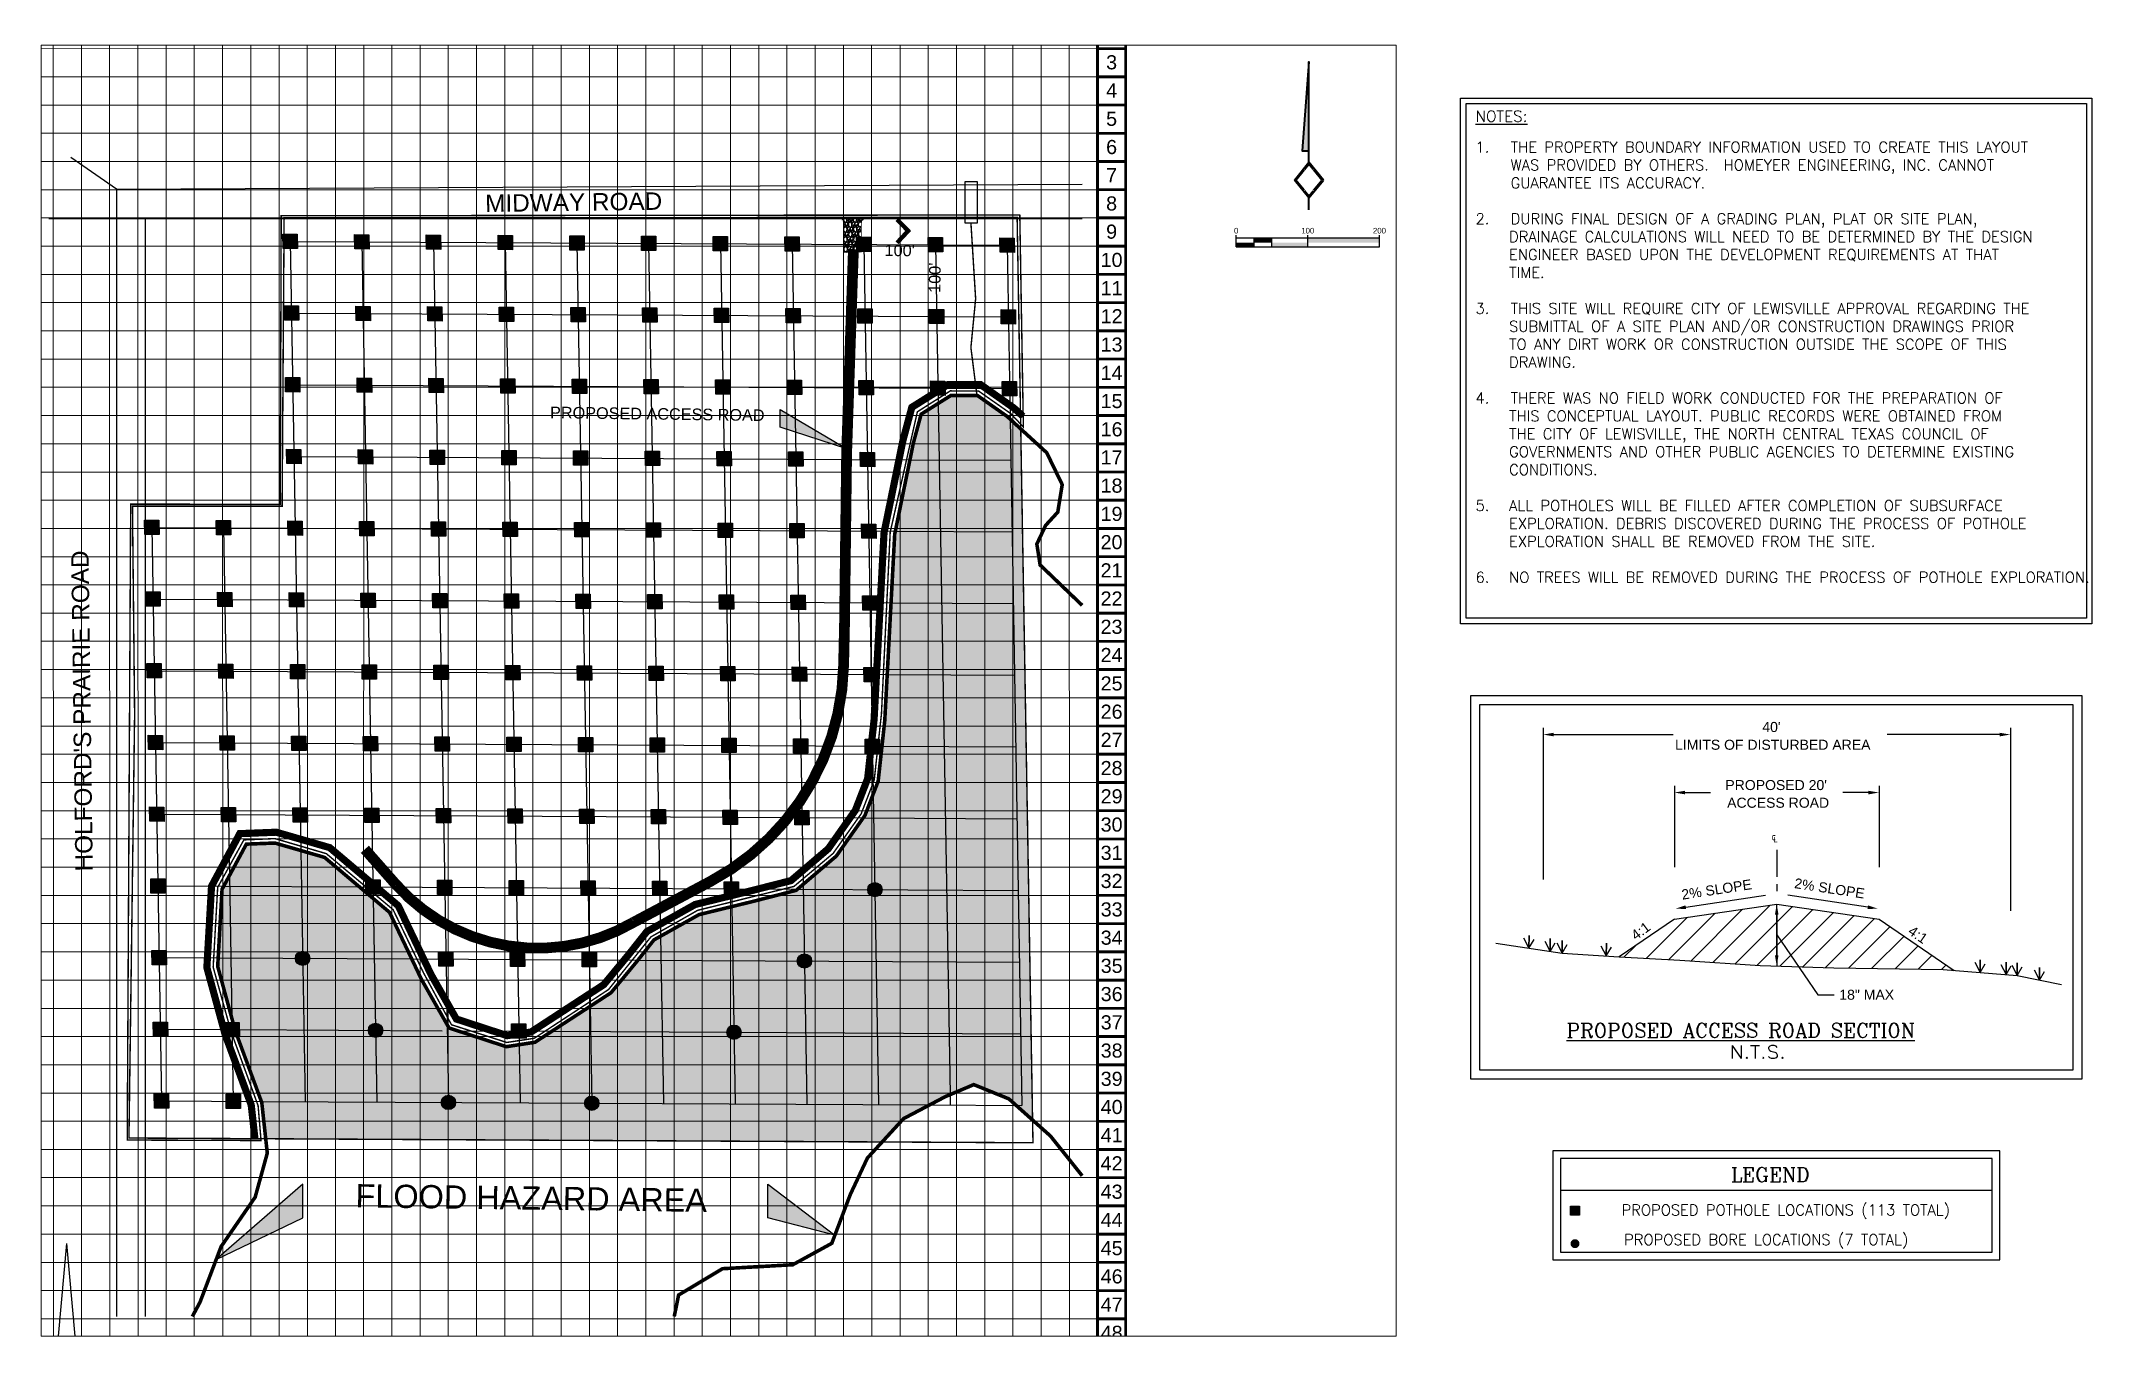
# Paper-space layout 'Layout1' of a CAD drawing. Header units: feet. Extents: x 0.4 to 29, y 2.7 to 20.8.
# The model-space entities are those that its viewports show. They can reach past a viewport. Long polylines and large blocks are cut down to what shows.
import ezdxf
from ezdxf.enums import TextEntityAlignment as Align

# ---------------------------------------------------------------- set-up
doc = ezdxf.new("R2010")
doc.units = ezdxf.units.FT
doc.header["$MEASUREMENT"] = 0
for name, pattern in [('CENTER2', [1.125, 0.75, -0.125, 0.125, -0.125]), ('HIDDEN', [0.375, 0.25, -0.125]), ('HIDDEN2', [0.1875, 0.125, -0.0625]), ('PHANTOM2', [1.25, 0.625, -0.125, 0.125, -0.125, 0.125, -0.125])]:
    doc.linetypes.add(name, pattern=pattern)
for name, color, linetype in [('BASE', 7, 'Continuous'), ('FEMA FLOOD', 5, 'HIDDEN2'), ('GRID', 254, 'HIDDEN'), ('Hatch', 5, 'Continuous'), ('LEGEND', 7, 'Continuous'), ('LIMITS OF DISTURBANCE', 1, 'HIDDEN'), ('NARROW', 7, 'Continuous'), ('North Arrow', 7, 'Continuous'), ('P-Access Rd', 1, 'Continuous'), ('P-Silt Fence', 2, 'SILT_FENCE'), ('PL', 2, 'PHANTOM2'), ('section', 7, 'Continuous'), ('TXT', 7, 'Continuous')]:
    doc.layers.add(name, color=color, linetype=linetype)
for name, color, linetype, true_color in [('Bore Locations', 7, 'Continuous', 0xffffff), ('Pot Hole Locations', 7, 'Continuous', 0xffffff), ('Spot Flood Plain', 7, 'Continuous', 0xffffff)]:
    doc.layers.add(name, color=color, linetype=linetype, true_color=true_color)
doc.styles.add('Arial', font='ARIAL.TTF')
doc.styles.add('HEI', font='simplex.shx')
doc.styles.add('L80', font='simplex', dxfattribs={"oblique": 15, "height": 20.5})
doc.styles.add('ROAD', font='COMPLEX.shx', dxfattribs={"width": 1.15, "oblique": 10, "height": 2.04308e-07})
doc.styles.add('ROMANC', font='romanc.shx', dxfattribs={"oblique": 5})
doc.styles.get("Standard").update_dxf_attribs({"font": 'ARIAL.TTF'})
doc.linetypes.add('SANITARY_SEWER_EXIST', pattern='A,0.65,-0.2,["SS",HEI,S=0.088,R=0,X=-0.165,Y=-0.05],-0.05', length=0.9)
doc.linetypes.add('SILT_FENCE', pattern='A,0.65,-0.2,["SF",Standard,S=0.106,R=0,X=-0.165,Y=-0.05],-0.05', length=0.9)
doc.linetypes.add('WATER_EXIST', pattern='A,0.65,-0.15,["WL",HEI,S=0.088,R=0,X=-0.1,Y=-0.05],-0.05', length=0.85)

psp = doc.layouts.get("Layout1")

# ---------------------------------------------------------------- texts
at = {"layer": 'section', "color": 7}
for s, p in [("40'", (24.404, 11.139)), ('LIMITS OF DISTURBED AREA', (23.186, 10.891)), ("PROPOSED 20'", (23.888, 10.329)), ('ACCESS ROAD', (23.913, 10.082)), ('18" MAX', (25.478, 7.404))]:
    psp.add_text(s, height=0.14, dxfattribs=at).set_placement(p)
at = {"layer": 'section', "color": 7, "style": 'HEI'}
psp.add_text('℄', height=0.119, dxfattribs=at).set_placement((24.534, 9.61))
at = {"layer": 'section', "color": 7}
for s, rotation, p in [('2%%% SLOPE', 8.6563, (23.288, 8.799)), ('2%%% SLOPE', 351.3437, (24.843, 8.963)), ('4:1', 36.6616, (22.639, 8.226)), ('4:1', 325.3062, (26.424, 8.331))]:
    psp.add_text(s, height=0.14, rotation=rotation, dxfattribs=at).set_placement(p)
at = {"layer": 'TXT', "color": 7}
for s, height, style, p in [('%%UNOTES:', 0.155, 'HEI', (20.403, 19.651)), ('%%UPROPOSED ACCESS ROAD SECTION', 0.2, 'ROMANC', (21.673, 6.875))]:
    psp.add_text(s, height=height, dxfattribs=dict(at, style=style)).set_placement(p)
at = {"layer": 'TXT', "color": 7, "style": 'ROAD', "width": 1.15}
psp.add_text('N.T.S.', height=0.18, dxfattribs=at).set_placement((24.338, 6.585), align=Align.CENTER)
at = {"layer": 'TXT', "color": 7}
for s, height, style, p in [('LEGEND', 0.2, 'ROMANC', (24.516, 4.965)), ('PROPOSED POTHOLE LOCATIONS (113 TOTAL)', 0.15, 'L80', (24.732, 4.471)), ('PROPOSED BORE LOCATIONS (7 TOTAL)', 0.15, 'L80', (24.459, 4.057))]:
    psp.add_text(s, height=height, dxfattribs=dict(at, style=style)).set_placement(p, align=Align.MIDDLE_CENTER)
at = {"layer": 'TXT', "color": 7, "insert": (20.403, 19.374), "char_height": 0.15, "width": 8.4203, "attachment_point": 1, "style": 'HEI'}
psp.add_mtext('\\pi-0.4902,l0.4902,t0.4902;1.  ^ITHE PROPERTY BOUNDARY INFORMATION USED TO CREATE THIS LAYOUT WAS PROVIDED BY OTHERS.  HOMEYER ENGINEERING, INC. CANNOT GUARANTEE ITS ACCURACY. \\P\\pi0,l0,tz;\\P\\pi-0.4684,l0.4684,t0.4902;2.  ^IDURING FINAL DESIGN OF A GRADING PLAN, PLAT OR SITE PLAN, DRAINAGE CALCULATIONS WILL NEED TO BE DETERMINED BY THE DESIGN ENGINEER BASED UPON THE DEVELOPMENT REQUIREMENTS AT THAT TIME. \\P\\pi0,l0,tz;\\P\\pi-0.4684,l0.4684,t0.4902;3.  ^ITHIS SITE WILL REQUIRE CITY OF LEWISVILLE APPROVAL REGARDING THE SUBMITTAL OF A SITE PLAN AND/OR CONSTRUCTION DRAWINGS PRIOR TO ANY DIRT WORK OR CONSTRUCTION OUTSIDE THE SCOPE OF THIS DRAWING.\\P\\pi0,l0,tz;\\P\\pi-0.4684,l0.4684,t0.4902;4.  ^ITHERE WAS NO FIELD WORK CONDUCTED FOR THE PREPARATION OF THIS CONCEPTUAL LAYOUT. PUBLIC RECORDS WERE OBTAINED FROM THE CITY OF LEWISVILLE, THE NORTH CENTRAL TEXAS COUNCIL OF GOVERNMENTS AND OTHER PUBLIC AGENCIES TO DETERMINE EXISTING CONDITIONS.\\P\\pi0,l0,tz;\\P\\pi-0.4684,l0.4684,t0.4684;5. ^IALL POTHOLES WILL BE FILLED AFTER COMPLETION OF SUBSURFACE EXPLORATION. DEBRIS DISCOVERED DURING THE PROCESS OF POTHOLE EXPLORATION SHALL BE REMOVED FROM THE SITE. \\P\\P\\pi-0.4902,l0.4902;6.^INO TREES WILL BE REMOVED DURING THE PROCESS OF POTHOLE EXPLORATION.', dxfattribs=at)

msp = doc.modelspace()

# ---------------------------------------------------------------- texts
at = {"layer": 'BASE'}
for s, height, p in [('2', 19.7, (1398.9, 1536.7)), ('3', 19.7, (1398.9, 1497.4)), ('4', 19.7, (1398.9, 1458)), ('5', 19.7, (1398.9, 1418.6)), ('6', 19.7, (1398.9, 1379.2)), ('7', 19.7, (1398.9, 1339.9)), ('8', 19.7, (1398.9, 1300.5)), ('9', 19.7, (1398.9, 1261.1)), ('10', 19.69, (1398.9, 1221.7)), ('11', 19.69, (1398.9, 1182.3)), ('12', 19.69, (1398.9, 1143.1)), ('13', 19.69, (1398.9, 1103.6)), ('14', 19.69, (1398.9, 1064.2)), ('15', 19.69, (1398.9, 1024.8)), ('16', 19.69, (1398.9, 985.4)), ('17', 19.69, (1398.8, 946.2)), ('18', 19.69, (1398.8, 906.8)), ('19', 19.69, (1398.8, 867.4)), ('20', 19.69, (1398.8, 828)), ('21', 19.69, (1398.8, 788.6)), ('22', 19.69, (1398.8, 749.3)), ('23', 19.69, (1398.8, 709.9)), ('24', 19.69, (1398.8, 670.5)), ('25', 19.69, (1398.9, 630.9)), ('26', 19.69, (1398.9, 591.5)), ('27', 19.69, (1398.9, 552.2)), ('28', 19.69, (1398.9, 512.8)), ('29', 19.69, (1398.9, 473.4)), ('30', 19.69, (1398.9, 434)), ('31', 19.69, (1398.9, 394.6)), ('32', 19.69, (1398.9, 355.3)), ('33', 19.69, (1399, 315.6)), ('34', 19.69, (1399, 276.2)), ('35', 19.69, (1399, 236.9)), ('36', 19.69, (1399, 197.5)), ('37', 19.69, (1399, 158.1)), ('38', 19.69, (1399, 118.7)), ('39', 19.69, (1399, 79.3)), ('40', 19.69, (1399, 40)), ('41', 19.69, (1399, 0.6)), ('42', 19.69, (1398.9, -38.6)), ('43', 19.69, (1399, -78.2)), ('44', 19.69, (1399, -117.6)), ('45', 19.69, (1399, -156.9)), ('46', 19.69, (1399, -196.3)), ('47', 19.69, (1399, -235.7)), ('48', 19.69, (1399, -275.1))]:
    msp.add_text(s, height=height, dxfattribs=at).set_placement(p, align=Align.MIDDLE_CENTER)
at = {"layer": 'Pot Hole Locations', "color": 7, "ltscale": 1.25, "char_height": 24.3, "width": 958.52, "attachment_point": 2, "line_spacing_factor": 0.9}
for s, insert, rotation in [('MIDWAY ROAD', (648.2, 1314.4, -1091.8), 0.7597), ("HOLFORD'S PRAIRIE ROAD", (-49.8, 592.3, -2456.6), 90.7597)]:
    msp.add_mtext(s, dxfattribs=dict(at, insert=insert, rotation=rotation))
at = {"layer": 'Pot Hole Locations', "color": 7, "ltscale": 1.25, "char_height": 16.2, "width": 626.157, "attachment_point": 1, "style": 'Arial'}
for insert, rotation in [((1082.3, 1243.4), 359.2403), ((1143.8, 1175.9), 89.2403)]:
    msp.add_mtext("100'", dxfattribs=dict(at, insert=insert, rotation=rotation))
at = {"layer": 'Pot Hole Locations', "color": 7, "ltscale": 1.25, "rotation": 359.2403}
for s, insert, char_height, width, attachment_point in [(' PROPOSED ACCESS ROAD ', (914.8, 1013.1), 16.2, 417.577, 3), (' FLOOD HAZARD AREA', (331.7, -67.4), 32.4, 1252.314, 1)]:
    msp.add_mtext(s, dxfattribs=dict(at, insert=insert, char_height=char_height, width=width, attachment_point=attachment_point))

# ---------------------------------------------------------------- blocks, each defined once
blk = doc.blocks.new('*U4')
for p, q in [((0, 0.125), (0, 0.165)), ((2, 0.125), (0, 0.125)), ((0, 0), (0, 0.125)), ((0, 0), (2, 0)), ((0.25, 0), (0.25, 0.125)), ((0.5, 0), (0.5, 0.125)), ((1, 0.125), (1, 0.165)), ((1, 0), (1, 0.125)), ((2, 0.125), (2, 0.165)), ((2, 0), (2, 0.125))]:
    blk.add_line(p, q)
for points in [[(0, 0.06), (0, 0), (0.25, 0.06), (0.25, 0)], [(0.25, 0.125), (0.25, 0.06), (0.5, 0.125), (0.5, 0.06)], [(0.5, 0.06), (0.5, 0), (1, 0.06), (1, 0)], [(1, 0.125), (1, 0.06), (2, 0.125), (2, 0.06)]]:
    blk.add_solid(points)
for s, p in [('0', (0.001, 0.165)), ('0', (0.001, 0.165)), ('100', (1, 0.165)), ('200', (2, 0.165))]:
    blk.add_text(s, height=0.0781).set_placement(p, align=Align.BOTTOM_CENTER)
blk = doc.blocks.new('North Arrow')
at = {"layer": 'NARROW'}
for p, q in [((32.43, 3.06), (32.43, 4.63)), ((0, 0), (22.36, 2)), ((0, 0), (22.33, -2.02)), ((28.77, -2.09), (34.02, 2.32)), ((36.18, 2.33), (30.46, 2.33)), ((36.16, 2.32), (31.04, -2.09)), ((39.1, 0.01), (59.96, 2.11)), ((31.2, -0.05), (21.66, -0.05)), ((21.66, -0.05), (21.66, -0.05)), ((28.77, -2.09), (34.95, -2.09)), ((32.43, -4.26), (32.43, -2.8)), ((57.45, -0.05), (33.41, -0.05)), ((59.83, -2.14), (39.04, -0.01)), ((57.69, -0.03), (57.77, -0.01)), ((57.77, -0.05), (57.69, -0.03))]:
    blk.add_line(p, q, dxfattribs=at)
blk.add_lwpolyline([(22.36, -2.03), (22.59, -1.93, 0.091577), (22.87, -1.44, 0.048306), (23.03, -0.75), (23.07, -0.01), (23.01, 0.82, 0.048306), (22.87, 1.42, 0.091577), (22.59, 1.91), (22.36, 2.01), (22.14, 1.91, 0.091577), (21.86, 1.42, 0.048306), (21.72, 0.82), (21.66, -0.01), (21.72, -0.83, 0.048306), (21.86, -1.44, 0.091577), (22.14, -1.93)], format="xyb", close=True, dxfattribs=at)
for points in [[(57.46, -0.03), (57.44, 0.08, -0.066818), (57.67, 0.47, -0.03073), (58.01, 0.84), (58.52, 1.29), (59.07, 1.7, -0.03073), (59.5, 1.95, -0.066818), (59.93, 2.1), (60.04, 2.06)], [(60.04, 2.06), (60.05, 1.95, -0.066818), (59.82, 1.56, -0.03073), (59.43, 1.14), (58.97, 0.74), (58.42, 0.33, -0.03073), (57.99, 0.08, -0.036692), (57.76, -0.02)], [(57.46, -0.04), (57.44, -0.15, 0.066818), (57.67, -0.54, 0.03073), (58.01, -0.9), (58.52, -1.36), (59.07, -1.77, 0.03073), (59.5, -2.02, 0.066818), (59.93, -2.17), (60.04, -2.13)], [(60.04, -2.13), (60.05, -2.01, 0.066818), (59.82, -1.63, 0.03073), (59.43, -1.2), (58.97, -0.8), (58.42, -0.4, 0.03073), (57.99, -0.15, 0.036692), (57.76, -0.05)]]:
    blk.add_lwpolyline(points, format="xyb", dxfattribs=at)
for centre, start, end in [((30.46, 3.86), 178.8769, 270), ((34.95, -3.62), 358.8769, 90)]:
    blk.add_arc(centre, 1.53, start, end, dxfattribs=at)
for points in [[(23.03, -0.76), (21.67, -0.05), (23.07, -0.05), (21.72, 0.82)], [(23.07, -0.05), (21.72, 0.82), (23.02, 0.75), (21.85, 1.42)], [(23.02, 0.75), (21.85, 1.42), (22.87, 1.44), (22.14, 1.91)], [(22.87, 1.44), (22.14, 1.91), (22.59, 1.91), (22.36, 2)], [(31.05, -2.09), (36.15, 2.36), (28.75, -2.06), (34.01, 2.36)], [(57.44, 0.08), (57.7, -0.01), (57.5, 0.21), (57.77, -0.01)], [(57.45, -0.04), (57.69, -0.02), (57.44, 0.08), (57.7, -0.01)], [(57.5, 0.21), (57.77, -0.01), (57.6, 0.39), (57.94, 0.06)], [(57.6, 0.39), (57.94, 0.06), (57.68, 0.5), (58.07, 0.13)], [(57.68, 0.5), (58.07, 0.13), (57.84, 0.66), (58.29, 0.26)], [(57.84, 0.66), (58.29, 0.26), (58.03, 0.86), (58.52, 0.41)], [(58.03, 0.86), (58.52, 0.41), (58.26, 1.07), (58.73, 0.57)], [(58.26, 1.07), (58.73, 0.57), (58.52, 1.3), (59.05, 0.81)], [(58.52, 1.3), (59.05, 0.81), (58.7, 1.42), (59.26, 0.99)], [(59.26, 1), (58.69, 1.42), (59.45, 1.15), (59, 1.65)], [(59.45, 1.15), (59, 1.65), (59.62, 1.34), (59.28, 1.82)], [(59.62, 1.34), (59.28, 1.82), (59.81, 1.55), (59.49, 1.95)], [(59.81, 1.55), (59.49, 1.95), (59.93, 1.73), (59.69, 2.04)], [(59.93, 1.73), (59.69, 2.04), (60.05, 1.94), (59.93, 2.1)], [(60.05, 1.94), (59.93, 2.1), (60.04, 2.06)], [(22.87, -1.44), (21.72, -0.87), (23.03, -0.76), (21.67, -0.05)], [(22.58, -1.93), (21.86, -1.45), (22.87, -1.44), (21.72, -0.87)], [(22.36, -2.01), (22.14, -1.93), (22.58, -1.93), (21.86, -1.45)], [(57.44, -0.14), (57.69, -0.02), (57.45, -0.04), (57.69, -0.02)], [(57.46, -0.19), (57.7, -0.03), (57.44, -0.14), (57.69, -0.02)], [(57.53, -0.33), (57.76, -0.05), (57.46, -0.19), (57.7, -0.03)], [(57.63, -0.48), (57.9, -0.1), (57.53, -0.33), (57.76, -0.05)], [(57.78, -0.66), (58.09, -0.2), (57.63, -0.48), (57.9, -0.1)], [(57.97, -0.87), (58.34, -0.35), (57.78, -0.66), (58.09, -0.2)], [(58.24, -1.11), (58.61, -0.54), (57.97, -0.87), (58.34, -0.35)], [(58.61, -1.43), (58.93, -0.77), (58.24, -1.11), (58.61, -0.54)], [(58.91, -1.64), (59.2, -1), (58.61, -1.43), (58.93, -0.77)], [(59.12, -1.79), (59.57, -1.36), (58.92, -1.65), (59.2, -1.01)], [(59.35, -1.93), (59.81, -1.62), (59.12, -1.79), (59.57, -1.36)], [(59.54, -1.32), (59.41, -1.18), (59.21, -1.01)], [(59.58, -2.05), (59.93, -1.79), (59.35, -1.93), (59.81, -1.62)], [(59.78, -2.13), (60.05, -2.01), (59.58, -2.05), (59.93, -1.79)], [(59.92, -2.17), (60.04, -2.13), (59.78, -2.13), (60.05, -2.01)]]:
    blk.add_solid(points, dxfattribs=at)

# ---------------------------------------------------------------- hatches: boundary and pattern name
at = {"layer": 'Hatch', "linetype": 'Continuous', "ltscale": 2}
h = msp.add_hatch(dxfattribs=at)
h.set_pattern_fill('DOTS', color=256, scale=62.5, angle=45, style=0)
h.paths.add_polyline_path([(1272.1, 986), (1253.1, 1003.4), (1211.6, 1032.6), (1174.7, 1032.6), (1133.2, 1006.5), (1122.4, 966.6), (1096.3, 839.1), (1082.4, 578.8), (1073.2, 494.4), (1054.8, 446.8), (1014.8, 390), (958.7, 342.2), (898.7, 326.8), (823.4, 308.4), (760.4, 273.1), (737.3, 243.9), (700.5, 199.4), (594.4, 130.3), (554.4, 124.1), (474.5, 150.2), (436.1, 217.8), (391.5, 311.5), (300.8, 388.2), (231.6, 408.2), (191.7, 406.7), (157.8, 343.7), (151.7, 236.2), (176.3, 146), (213.2, 46.2), (218.7, -4.3), (1078.8, -8.8), (1108.7, 23.8), (1166.9, 54.4), (1206.6, 71.2), (1255.6, 51.3), (1288.6, 21.8)])
at = {"layer": 'LEGEND'}
h = msp.add_hatch(dxfattribs=at)
h.set_pattern_fill('GRAVEL', color=4, scale=9.719034, angle=46.0657, style=0)
h.set_pattern_definition([(274.078545, (6917.12864, -12367.4055), (9.044241262, -116.68266971), [1.30756, -129.448664]), (231.0354448, (6917.22164, -12368.70977), (73.921614201, 90.73169125), [2.243814, -222.1375035]), (178.576145, (6915.81064, -12370.4544), (144.423142807, -4.187017498), [1.582142, -156.632257]), (313.339445, (6914.9305, -12374.8699), (-133.237249466, 141.866631485), [2.04331, -202.28767]), (338.899445, (6916.33285, -12376.356), (-117.705309647, 45.92533236), [2.0036274, -198.3593823]), (43.339445, (6918.20213, -12377.0773), (-141.866631485, -133.237249466), [2.04331, -202.28767]), (83.7599448, (6919.68823, -12375.67494), (-17.6737734604, -158.421191589), [2.702173, -267.514933]), (118.3210448, (6919.98194, -12372.98878), (-106.774893602, 197.347650583), [2.55113, -252.5619274]), (167.495345, (6918.77165, -12370.743), (-144.934462938, 31.67162586), [2.05023, -202.9730076]), (221.302145, (6916.77006, -12370.2991), (81.176172214, 70.24601341), [2.340654, -114.6920123]), (268.4631448, (6915.01167, -12371.844), (-3.9313503017, -158.165554203), [3.0269736, -299.670608]), (184.879845, (6921.6764, -12368.0083), (-89.197851186, -8.53296123), [1.033143, -102.2815936]), (217.534945, (6920.647, -12368.09616), (101.662061715, 77.50056317), [1.965548, -194.5897385]), (271.065745, (6919.0884, -12369.294), (6.9990323, -6.7433835), [1.3744755, -12.370308]), (249.264345, (6917.7765, -12368.9744), (19.71883554, 48.48192026), [0.740182, -73.2777717]), (337.867145, (6917.5144, -12369.6666), (-27.74047296, 13.23111646), [1.046769, -51.2918306]), (77.029545, (6918.484, -12370.061), (6.23205318, 34.48385592), [1.700141, -54.971078]), (207.630845, (6918.8656, -12368.4042), (20.4857846, 7.25469264), [1.22937, -29.504916]), (62.455245, (6913.6032, -12373.72606), (46.436789199, 90.220411273), [1.722213, -170.4995003]), (116.411945, (6914.39965, -12372.19906), (50.015852593, -102.17329652), [1.444841, -143.038983]), (339.264345, (6917.4658, -12367.0556), (-48.48192026, 19.71883554), [1.4803546, -72.537599]), (29.676245, (6918.8503, -12367.5797), (-88.430867724, -49.760221412), [1.722213, -170.4995003]), (25.509745, (6917.9426, -12377.907), (-47.71495143, -21.50842766), [1.6607885, -81.3786737]), (340.840845, (6919.4415, -12377.1917), (-110.706209148, 39.182122265), [1.391552, -137.763832]), (112.867145, (6924.5323, -12373.729), (-21.50837693, 47.71497447), [1.4803546, -72.537599]), (63.419745, (6923.957, -12372.36494), (-59.66788944, -117.960893755), [1.6292113, -161.291484]), (115.509745, (6921.228, -12377.1585), (21.50842766, -47.71495143), [0.830394, -82.209068]), (147.375645, (6924.1277, -12374.1489), (-34.73949104, 19.974517), [0.4955735, -49.0619636]), (212.029545, (6923.7103, -12373.8817), (27.22916427, 14.25372584), [2.0036274, -38.068969]), (232.074745, (6922.01166, -12374.94436), (60.434786638, 76.733675973), [1.8568214, -183.8250535]), (349.755845, (6919.114, -12370.668), (-20.74144746, 6.4877203), [1.4016985, -33.640773]), (39.2229448, (6920.4933, -12370.9172), (128.635595072, 105.496690523), [2.4471944, -242.271823]), (107.011145, (6922.3891, -12369.3697), (22.01968772, -75.19979271), [1.000633, -99.062941]), (136.065745, (6922.096, -12368.413), (-13.7424115, -0.255649), [0.583142, -9.1358916]), (166.322145, (6921.6668, -12374.88204), (75.966718832, -19.20760151), [1.350207, -133.670923]), (94.078545, (6920.3549, -12374.56276), (-9.044241262, 116.68266971), [2.61512, -128.141104]), (46.065745, (6920.169, -12371.954), (-0.255649, 13.7424115), [2.526949, -7.192085]), (11.370545, (6921.9222, -12370.1345), (-116.42704585, -22.78653317), [1.536715, -152.134696]), (300.120345, (6923.4287, -12369.8315), (21.25274065, -33.97255563), [1.415111, -69.340523]), (253.7117448, (6924.13886, -12371.05558), (-58.133862695, -200.415408119), [2.304043, -228.100607]), (221.4918448, (6923.49265, -12373.26715), (-94.662955201, -84.244048844), [2.437524, -241.314605])])
edge = h.paths.add_edge_path()
edge.add_line((1055.8, 1279.3), (1019.3, 1279.3))
edge.add_arc((1019.3, 1273.2), 6.08, 0.0391, 90, ccw=False)
edge.add_line((1025.4, 1273.2), (1026, 1232.5))
edge.add_line((1026, 1232.5), (1049.5, 1232.6))
edge.add_line((1049.5, 1232.6), (1049.7, 1273.2))
edge.add_arc((1055.8, 1273.2), 6.08, 90, 180.0391, ccw=False)
at = {"layer": 'Pot Hole Locations'}
for points in [[(242.7, 1257.6), (262.7, 1257.5), (263.1, 1237.5), (243.1, 1237.6)], [(342.8, 1257.1), (362.8, 1256.9), (363.1, 1236.9), (343.1, 1237.1)], [(442.8, 1256.5), (462.8, 1256.4), (463.1, 1236.4), (443.1, 1236.5)], [(542.8, 1256), (562.8, 1255.9), (563.2, 1235.9), (543.2, 1236)], [(642.8, 1255.5), (662.8, 1255.4), (663.2, 1235.4), (643.2, 1235.5)], [(742.9, 1255), (762.9, 1254.9), (763.2, 1234.8), (743.2, 1235)], [(842.9, 1254.4), (862.9, 1254.3), (863.2, 1234.3), (843.2, 1234.4)], [(942.9, 1253.9), (962.9, 1253.8), (963.3, 1233.8), (943.3, 1233.9)], [(1042.9, 1253.4), (1062.9, 1253.3), (1063.3, 1233.3), (1043.3, 1233.4)], [(1143, 1252.9), (1163, 1252.8), (1163.3, 1232.8), (1143.3, 1232.9)], [(1243, 1252.3), (1263, 1252.2), (1263.3, 1232.2), (1243.3, 1232.3)], [(244.5, 1157.6), (264.5, 1157.5), (264.8, 1137.5), (244.8, 1137.6)], [(344.5, 1157), (364.5, 1156.9), (364.8, 1136.9), (344.8, 1137)], [(444.5, 1156.5), (464.5, 1156.4), (464.9, 1136.4), (444.9, 1136.5)], [(544.5, 1156), (564.5, 1155.9), (564.9, 1135.9), (544.9, 1136)], [(644.6, 1155.5), (664.6, 1155.4), (664.9, 1135.4), (644.9, 1135.5)], [(744.6, 1154.9), (764.6, 1154.8), (764.9, 1134.8), (744.9, 1134.9)], [(844.6, 1154.4), (864.6, 1154.3), (865, 1134.3), (844.9, 1134.4)], [(944.6, 1153.9), (964.6, 1153.8), (965, 1133.8), (945, 1133.9)], [(1044.7, 1153.4), (1064.7, 1153.3), (1065, 1133.3), (1045, 1133.4)], [(1144.7, 1152.8), (1164.7, 1152.7), (1165, 1132.7), (1145, 1132.8)], [(1244.7, 1152.3), (1264.7, 1152.2), (1265, 1132.2), (1245, 1132.3)], [(246.2, 1057.6), (266.2, 1057.5), (266.5, 1037.4), (246.5, 1037.6)], [(346.2, 1057), (366.2, 1056.9), (366.6, 1036.9), (346.5, 1037)], [(446.2, 1056.5), (466.2, 1056.4), (466.6, 1036.4), (446.6, 1036.5)], [(546.3, 1056), (566.3, 1055.9), (566.6, 1035.9), (546.6, 1036)], [(646.3, 1055.5), (666.3, 1055.4), (666.6, 1035.4), (646.6, 1035.5)], [(746.3, 1054.9), (766.3, 1054.8), (766.6, 1034.8), (746.6, 1034.9)], [(846.3, 1054.4), (866.3, 1054.3), (866.7, 1034.3), (846.7, 1034.4)], [(946.3, 1053.9), (966.4, 1053.8), (966.7, 1033.8), (946.7, 1033.9)], [(1046.4, 1053.4), (1066.4, 1053.3), (1066.7, 1033.3), (1046.7, 1033.4)], [(1146.4, 1052.8), (1166.4, 1052.7), (1166.7, 1032.7), (1146.7, 1032.8)], [(1246.4, 1052.3), (1266.4, 1052.2), (1266.8, 1032.2), (1246.8, 1032.3)], [(247.9, 957.5), (267.9, 957.4), (268.3, 937.4), (248.2, 937.5)], [(347.9, 957), (367.9, 956.9), (368.3, 936.9), (348.3, 937)], [(447.9, 956.5), (468, 956.4), (468.3, 936.4), (448.3, 936.5)], [(548, 956), (568, 955.9), (568.3, 935.9), (548.3, 936)], [(648, 955.4), (668, 955.3), (668.3, 935.3), (648.3, 935.4)], [(748, 954.9), (768, 954.8), (768.4, 934.8), (748.4, 934.9)], [(848, 954.4), (868, 954.3), (868.4, 934.3), (848.4, 934.4)], [(948.1, 953.9), (968.1, 953.8), (968.4, 933.8), (948.4, 933.9)], [(1048.1, 953.4), (1068.1, 953.2), (1068.4, 933.2), (1048.4, 933.3)], [(49.6, 858.6), (69.6, 858.5), (69.9, 838.5), (49.9, 838.6)], [(149.6, 858.1), (169.6, 858), (169.9, 838), (149.9, 838.1)], [(249.6, 857.5), (269.6, 857.4), (270, 837.4), (250, 837.5)], [(349.6, 857), (369.6, 856.9), (370, 836.9), (350, 837)], [(449.7, 856.5), (469.7, 856.4), (470, 836.4), (450, 836.5)], [(549.7, 856), (569.7, 855.9), (570, 835.9), (550, 836)], [(649.7, 855.4), (669.7, 855.3), (670.1, 835.3), (650.1, 835.4)], [(749.7, 854.9), (769.7, 854.8), (770.1, 834.8), (750.1, 834.9)], [(849.8, 854.4), (869.8, 854.3), (870.1, 834.3), (850.1, 834.4)], [(949.8, 853.9), (969.8, 853.8), (970.1, 833.8), (950.1, 833.9)], [(1049.8, 853.3), (1069.8, 853.2), (1070.2, 833.2), (1050.2, 833.3)], [(51.3, 758.6), (71.3, 758.5), (71.6, 738.5), (51.6, 738.6)], [(151.3, 758), (171.3, 757.9), (171.7, 737.9), (151.7, 738)], [(251.3, 757.5), (271.3, 757.4), (271.7, 737.4), (251.7, 737.5)], [(351.4, 757), (371.4, 756.9), (371.7, 736.9), (351.7, 737)], [(451.4, 756.5), (471.4, 756.4), (471.7, 736.4), (451.7, 736.5)], [(551.4, 756), (571.4, 755.8), (571.8, 735.8), (551.8, 735.9)], [(651.4, 755.4), (671.4, 755.3), (671.8, 735.3), (651.8, 735.4)], [(751.5, 754.9), (771.5, 754.8), (771.8, 734.8), (751.8, 734.9)], [(851.5, 754.4), (871.5, 754.3), (871.8, 734.3), (851.8, 734.4)], [(951.5, 753.9), (971.5, 753.8), (971.9, 733.7), (951.9, 733.9)], [(1051.5, 753.3), (1071.5, 753.2), (1071.9, 733.2), (1051.9, 733.3)], [(53, 658.6), (73, 658.5), (73.4, 638.5), (53.4, 638.6)], [(153, 658), (173, 657.9), (173.4, 637.9), (153.4, 638)], [(253.1, 657.5), (273.1, 657.4), (273.4, 637.4), (253.4, 637.5)], [(353.1, 657), (373.1, 656.9), (373.4, 636.9), (353.4, 637)], [(453.1, 656.5), (473.1, 656.4), (473.5, 636.4), (453.5, 636.5)], [(553.1, 655.9), (573.1, 655.8), (573.5, 635.8), (553.5, 635.9)], [(653.2, 655.4), (673.2, 655.3), (673.5, 635.3), (653.5, 635.4)], [(753.2, 654.9), (773.2, 654.8), (773.5, 634.8), (753.5, 634.9)], [(853.2, 654.4), (873.2, 654.3), (873.6, 634.3), (853.5, 634.4)], [(953.2, 653.8), (973.2, 653.7), (973.6, 633.7), (953.6, 633.8)], [(1053.3, 653.3), (1073.3, 653.2), (1073.6, 633.2), (1053.6, 633.3)], [(54.7, 558.6), (74.7, 558.4), (75.1, 538.4), (55.1, 538.6)], [(154.8, 558), (174.8, 557.9), (175.1, 537.9), (155.1, 538)], [(254.8, 557.5), (274.8, 557.4), (275.1, 537.4), (255.1, 537.5)], [(354.8, 557), (374.8, 556.9), (375.2, 536.9), (355.1, 537)], [(454.8, 556.5), (474.8, 556.4), (475.2, 536.3), (455.2, 536.5)], [(554.9, 555.9), (574.9, 555.8), (575.2, 535.8), (555.2, 535.9)], [(654.9, 555.4), (674.9, 555.3), (675.2, 535.3), (655.2, 535.4)], [(754.9, 554.9), (774.9, 554.8), (775.2, 534.8), (755.2, 534.9)], [(854.9, 554.4), (874.9, 554.3), (875.3, 534.3), (855.3, 534.4)], [(954.9, 553.8), (975, 553.7), (975.3, 533.7), (955.3, 533.8)], [(1055, 553.3), (1075, 553.2), (1075.3, 533.2), (1055.3, 533.3)], [(56.5, 458.5), (76.5, 458.4), (76.8, 438.4), (56.8, 438.5)], [(156.5, 458), (176.5, 457.9), (176.8, 437.9), (156.8, 438)], [(256.5, 457.5), (276.5, 457.4), (276.8, 437.4), (256.8, 437.5)], [(356.5, 457), (376.5, 456.9), (376.9, 436.9), (356.9, 437)], [(456.5, 456.4), (476.6, 456.3), (476.9, 436.3), (456.9, 436.4)], [(556.6, 455.9), (576.6, 455.8), (576.9, 435.8), (556.9, 435.9)], [(656.6, 455.4), (676.6, 455.3), (676.9, 435.3), (656.9, 435.4)], [(756.6, 454.9), (776.6, 454.8), (777, 434.8), (757, 434.9)], [(856.6, 454.3), (876.6, 454.2), (877, 434.2), (857, 434.3)], [(956.7, 453.8), (976.7, 453.7), (977, 433.7), (957, 433.8)], [(58.2, 358.5), (78.2, 358.4), (78.5, 338.4), (58.5, 338.5)], [(358.2, 357), (378.2, 356.9), (378.6, 336.9), (358.6, 337)], [(458.3, 356.4), (478.3, 356.3), (478.6, 336.3), (458.6, 336.4)], [(558.3, 355.9), (578.3, 355.8), (578.6, 335.8), (558.6, 335.9)], [(658.3, 355.4), (678.3, 355.3), (678.7, 335.3), (658.7, 335.4)], [(758.3, 354.9), (778.3, 354.8), (778.7, 334.8), (758.7, 334.9)], [(858.4, 354.3), (878.4, 354.2), (878.7, 334.2), (858.7, 334.3)], [(59.9, 258.5), (79.9, 258.4), (80.2, 238.4), (60.2, 238.5)], [(460, 256.4), (480, 256.3), (480.3, 236.3), (460.3, 236.4)], [(560, 255.9), (580, 255.8), (580.4, 235.8), (560.4, 235.9)], [(660, 255.4), (680, 255.3), (680.4, 235.3), (660.4, 235.4)], [(61.6, 158.5), (81.6, 158.4), (82, 138.4), (62, 138.5)], [(161.6, 158), (181.6, 157.9), (182, 137.9), (162, 138)], [(561.7, 155.9), (581.7, 155.8), (582.1, 135.8), (562.1, 135.9)], [(63.3, 58.5), (83.3, 58.4), (83.7, 38.4), (63.7, 38.5)], [(163.4, 58), (183.4, 57.9), (183.7, 37.9), (163.7, 38)]]:
    msp.add_hatch(color=7, dxfattribs=at).paths.add_polyline_path(points)
at = {"layer": 'Pot Hole Locations', "ltscale": 1.25}
for points in [[(936.5, 1012.8), (1029.4, 958.2), (936.5, 988.5)], [(270.5, -67.7), (149.6, -172.7), (270.5, -114.6)], [(919.5, -67.7), (1012.8, -138.8), (919.5, -114.6)]]:
    msp.add_hatch(color=7, dxfattribs=at).paths.add_polyline_path(points)
at = {"layer": 'Pot Hole Locations', "linetype": 'HIDDEN2', "ltscale": 1.25}
h = msp.add_hatch(color=7, dxfattribs=at)
edge = h.paths.add_edge_path()
edge.add_arc((1068.6, 343.2), 10, 0, 360)
h = msp.add_hatch(color=7, dxfattribs=at)
edge = h.paths.add_edge_path()
edge.add_arc((270.1, 247.4), 10, 0, 360)
h = msp.add_hatch(color=7, dxfattribs=at)
edge = h.paths.add_edge_path()
edge.add_arc((970.3, 243.7), 10, 0, 360)
h = msp.add_hatch(color=7, dxfattribs=at)
edge = h.paths.add_edge_path()
edge.add_arc((371.9, 146.9), 10, 0, 360)
h = msp.add_hatch(color=7, dxfattribs=at)
edge = h.paths.add_edge_path()
edge.add_arc((872, 144.3), 10, 0, 360)
h = msp.add_hatch(color=7, dxfattribs=at)
edge = h.paths.add_edge_path()
edge.add_arc((473.6, 46.3), 10, 0, 360)
h = msp.add_hatch(color=7, dxfattribs=at)
edge = h.paths.add_edge_path()
edge.add_arc((673.6, 45.3), 10, 0, 360)

# ---------------------------------------------------------------- linework, layer by layer
at = {"layer": 'BASE', "const_width": 3.94}
for points in [[(1418.5, -885.6), (1418.5, 1634.7), (-156.6, 1634.7), (-156.6, -885.6)], [(1379.2, -846.2), (1379.2, 1595.3), (-117.3, 1595.3), (-117.3, -846.2)]]:
    msp.add_lwpolyline(points, close=True, dxfattribs=at)
for points in [[(1418.5, 1516.5), (1379.2, 1516.5)], [(1418.5, 1477.2), (1379.2, 1477.2)], [(1418.5, 1437.8), (1379.2, 1437.8)], [(1418.5, 1398.4), (1379.2, 1398.4)], [(1418.5, 1359), (1379.2, 1359)], [(1418.5, 1319.6), (1379.2, 1319.6)], [(1418.5, 1280.3), (1379.2, 1280.3)], [(1418.5, 1240.9), (1379.2, 1240.9)], [(1418.5, 1201.5), (1379.2, 1201.5)], [(1418.5, 1162.1), (1379.2, 1162.1)], [(1418.5, 1122.7), (1379.2, 1122.7)], [(1418.5, 1083.4), (1379.2, 1083.4)], [(1418.5, 1044), (1379.2, 1044)], [(1418.5, 1004.6), (1379.2, 1004.6)], [(1418.5, 965.2), (1379.2, 965.2)], [(1418.5, 925.8), (1379.2, 925.8)], [(1418.5, 886.5), (1379.2, 886.5)], [(1418.5, 847.1), (1379.2, 847.1)], [(1418.5, 807.7), (1379.2, 807.7)], [(1418.5, 768.3), (1379.2, 768.3)], [(1418.5, 728.9), (1379.2, 728.9)], [(1418.5, 689.6), (1379.2, 689.6)], [(1418.5, 650.2), (1379.2, 650.2)], [(1418.5, 610.8), (1379.2, 610.8)], [(1418.5, 571.4), (1379.2, 571.4)], [(1418.5, 532.1), (1379.2, 532.1)], [(1418.5, 492.7), (1379.2, 492.7)], [(1418.5, 453.3), (1379.2, 453.3)], [(1418.5, 413.9), (1379.2, 413.9)], [(1418.5, 374.5), (1379.2, 374.5)], [(1418.5, 335.2), (1379.2, 335.2)], [(1418.5, 295.8), (1379.2, 295.8)], [(1418.5, 256.4), (1379.2, 256.4)], [(1418.5, 217), (1379.2, 217)], [(1418.5, 177.6), (1379.2, 177.6)], [(1418.5, 138.3), (1379.2, 138.3)], [(1418.5, 98.9), (1379.2, 98.9)], [(1418.5, 59.5), (1379.2, 59.5)], [(1418.5, 20.1), (1379.2, 20.1)], [(1418.5, -19.3), (1379.2, -19.3)], [(1418.5, -58.6), (1379.2, -58.6)], [(1418.5, -98), (1379.2, -98)], [(1418.5, -137.4), (1379.2, -137.4)], [(1418.5, -176.8), (1379.2, -176.8)], [(1418.5, -216.2), (1379.2, -216.2)], [(1418.5, -255.5), (1379.2, -255.5)]]:
    msp.add_lwpolyline(points, dxfattribs=at)
at = {"layer": 'Bore Locations'}
for centre in [(1068.6, 343.2), (270.1, 247.4), (970.3, 243.7), (371.9, 146.9), (872, 144.3), (473.6, 46.3), (673.6, 45.3)]:
    msp.add_circle(centre, 10, dxfattribs=at)
at = {"layer": 'FEMA FLOOD', "ltscale": 2, "const_width": 5, "flags": 128}
for points in [[(116.3, -252.3), (127, -232.4), (156.4, -154.9), (204, -85.8), (220.9, -24.4), (213.2, 46.2), (176.3, 146), (151.7, 236.2), (157.8, 343.7), (191.7, 406.7), (231.6, 408.2), (300.8, 388.2), (391.5, 311.5), (436.1, 217.8), (474.5, 150.2), (554.4, 124.1), (594.4, 130.3), (700.5, 199.4), (737.3, 243.9), (760.4, 273.1), (823.4, 308.4), (898.7, 326.8), (958.7, 342.2), (1014.8, 390), (1054.8, 446.8), (1073.2, 494.4), (1082.4, 578.8), (1096.3, 839.1), (1122.4, 966.6), (1133.2, 1006.5), (1174.7, 1032.6), (1211.6, 1032.6), (1253.1, 1003.4), (1308.4, 952.7), (1330, 908.2), (1323.8, 869.8), (1306.9, 851.4), (1294.6, 825.3), (1299.2, 796.1), (1357.9, 739.8)], [(788.7, -252.3), (794.8, -222.3), (856, -185.6), (954, -180.1), (1008.5, -150.2), (1034.3, -82.2), (1058.2, -31.2), (1108.7, 23.8), (1166.9, 54.4), (1206.6, 71.2), (1255.6, 51.3), (1313.7, -0.6), (1357.9, -56)]]:
    msp.add_lwpolyline(points, dxfattribs=at)
at = {"layer": 'GRID', "color": 252, "linetype": 'HIDDEN', "lineweight": 0, "ltscale": 35}
for p, q in [((-77.5, -688.7), (-77.7, 1593.8)), ((-38, -688.7), (-38.5, 1593.8)), ((1.3, -688.7), (0.9, 1593.7)), ((40.9, -688.7), (40.2, 1593.6)), ((79.9, -688.7), (79.7, 1593.9)), ((119, -688.7), (119.1, 1593.9)), ((158.7, -688.7), (158.5, 1593.7)), ((198.2, -688.8), (197.8, 1593.8)), ((237.3, -688.8), (237.3, 1593.7)), ((276.8, -688.8), (276.7, 1593.7)), ((315.9, -688.8), (316, 1593.7)), ((355.3, -688.8), (355.5, 1593.7)), ((394.7, -688.8), (394.7, 1595.3)), ((434, -688.8), (434, 1595.3)), ((473.4, -688.8), (473.4, 1595.3)), ((512.8, -688.8), (512.8, 1595.3)), ((552.2, -688.8), (552.2, 1595.3)), ((591.6, -688.8), (591.6, 1595.3)), ((630.9, -688.8), (630.9, 1595.3)), ((670.3, -688.8), (670.3, 1595.3)), ((709.7, -688.8), (709.7, 1595.3)), ((749.1, -688.8), (749.1, 1595.3)), ((788.5, -688.8), (788.5, 1595.3)), ((827.8, -688.8), (827.8, 1595.3)), ((867.2, -688.9), (867.2, 1595.3)), ((906.6, -688.9), (906.6, 1595.3)), ((946, -688.9), (946, 1595.3)), ((985.5, -688.8), (985.4, 1595.3)), ((1024.9, -688.6), (1024.7, 1595.3)), ((1064.2, -689.1), (1064.1, 1595.3)), ((1104, -688.7), (1103.7, 1596.2)), ((1143.1, -689.1), (1143, 1596.2)), ((1182.6, -688.6), (1182.4, 1596.2)), ((1222, -688.5), (1221.8, 1596.2)), ((1261.3, -688.8), (1261.2, 1596.2)), ((1300.8, -689.3), (1300.6, 1596.2)), ((1340.2, -689.2), (1339.9, 1596.2)), ((-115.5, 1516.2), (1378.5, 1516.5)), ((-115.7, 1476.9), (1379.2, 1477.2)), ((-115.8, 1437.6), (1379.2, 1437.8)), ((-117.3, 1398.4), (1379.2, 1398.4)), ((-117.3, 1359), (1379.2, 1359)), ((-117.3, 1319.6), (1379.2, 1319.6)), ((-117.3, 1280.3), (1379.2, 1280.3)), ((-117.3, 1240.9), (1379.2, 1240.9)), ((-117.3, 1201.5), (1379.2, 1201.5)), ((-117.3, 1162.1), (1379.2, 1162.1)), ((-117.3, 1122.7), (1379.2, 1122.7)), ((-117.3, 1083.4), (1379.2, 1083.4)), ((-117.3, 1044), (1379.2, 1044)), ((-117.3, 1004.6), (1379.2, 1004.6)), ((-117.3, 965.2), (1379.2, 965.2)), ((-117.3, 925.8), (1379.2, 925.8)), ((-117.3, 886.5), (1379.2, 886.5)), ((-117.3, 847.1), (1379.2, 847.1)), ((-117.3, 807.7), (1379.2, 807.7)), ((-117.3, 768.3), (1379.2, 768.3)), ((-117.3, 728.9), (1379.2, 728.9)), ((-117.3, 689.6), (1379.2, 689.6)), ((-117.3, 650.2), (1379.2, 650.2)), ((-117.3, 610.8), (1379.2, 610.8)), ((-117.3, 571.4), (1379.2, 571.4)), ((-117.3, 532.1), (1379.2, 532.1)), ((-117.3, 492.7), (1379.2, 492.7)), ((-117.3, 453.3), (1379.2, 453.3)), ((-117.3, 413.9), (1379.2, 413.9)), ((-117.3, 374.5), (1379.2, 374.5)), ((-117.3, 335.2), (1379.2, 335.2)), ((-117.3, 295.8), (1379.2, 295.8)), ((-117.3, 256.4), (1379.2, 256.4)), ((-117.3, 217), (1379.2, 217)), ((-117.3, 177.6), (1379.2, 177.6)), ((-117.3, 138.3), (1379.2, 138.3)), ((-117.3, 98.9), (1379.2, 98.9)), ((-117.3, 59.5), (1379.2, 59.5)), ((-117.3, 20.1), (1379.2, 20.1)), ((-117.3, -19.3), (1379.2, -19.3)), ((-117.3, -58.6), (1379.2, -58.6)), ((-117.3, -98), (1379.2, -98)), ((-117.3, -137.4), (1379.2, -137.4)), ((-117.3, -176.8), (1379.2, -176.8)), ((-117.3, -216.2), (1379.2, -216.2)), ((-117.3, -255.5), (1379.2, -255.5))]:
    msp.add_line(p, q, dxfattribs=at)
at = {"layer": 'GRID', "color": 7}
msp.add_lwpolyline([(1194.4, 1331.3), (1211.3, 1331.3), (1211.3, 1272.8), (1194.4, 1272.8)], close=True, dxfattribs=at)
at = {"layer": 'GRID', "color": 5, "const_width": 2}
msp.add_lwpolyline([(1202.7, 1272.2), (1209.2, 1167.6), (1202.6, 1099.4), (1211.1, 1032.3)], dxfattribs=at)
at = {"layer": 'LEGEND', "color": 4, "const_width": 0.972}
msp.add_lwpolyline([(1055.8, 1279.3), (1019.3, 1279.3, -0.414014), (1025.4, 1273.2), (1026, 1232.5), (1049.5, 1232.6), (1049.7, 1273.2, -0.414413)], format="xyb", close=True, dxfattribs=at)
at = {"layer": 'LIMITS OF DISTURBANCE', "ltscale": 70, "const_width": 2}
msp.add_lwpolyline([(212.1, -5.8), (208.1, 41.8), (170.3, 145.3), (145.4, 235.1), (151.7, 346.4), (188.2, 412.6), (231.6, 414.4), (303.3, 393.4), (396.5, 315.2), (438.8, 227.3), (477.9, 154.7), (555, 130), (593.3, 135.8), (697.1, 203.9), (756.2, 277.3), (821.3, 314.3), (955.8, 347.7), (1010.4, 393.8), (1049.5, 449), (1067.7, 496), (1077.8, 588.5), (1090, 841.8), (1127.9, 1009.8), (1173.9, 1039), (1213.4, 1038.7), (1258.2, 1007.3), (1275.8, 988.6), (1270.8, 1284.4), (1270.8, 1284.4), (240.3, 1283.3), (239, 880.7), (30.3, 881), (25.5, -6.1), (212.1, -6.8)], close=True, dxfattribs=at)
at = {"layer": 'P-Access Rd', "color": 252, "const_width": 15, "flags": 128}
msp.add_lwpolyline([(1038.7, 1236.7), (1029.2, 951.8), (1026.3, 715), (1025, 656, -0.271376), (839.3, 354.7), (732.4, 297.9, -0.357736), (400.4, 350.4), (357, 399.5)], format="xyb", dxfattribs=at)
at = {"layer": 'P-Silt Fence', "color": 200, "ltscale": 70, "const_width": 6}
for points in [[(1099.6, 1278.2), (1115.1, 1262.2), (1099.6, 1245.6)], [(1110.2, 1267.2), (1117.3, 1259.9)]]:
    msp.add_lwpolyline(points, dxfattribs=at)
at = {"layer": 'P-Silt Fence', "color": 200, "linetype": 'Continuous', "ltscale": 1.5, "const_width": 10, "flags": 128}
msp.add_lwpolyline([(203.7, -4.7), (198.5, 42.8), (162, 141.4), (136.6, 234.6), (143.1, 347.9), (182.5, 421.3), (233.5, 423.3), (308, 401.8), (403.6, 320.8), (449.4, 224.7), (484.7, 162.7), (555.7, 139.5), (588.9, 144.6), (690.4, 210.7), (725.7, 253.3), (750.5, 284.7), (817.9, 322.5), (895.1, 341.4), (951.6, 355.8), (1003.6, 400.2), (1041.4, 453.9), (1058.5, 498), (1067.5, 580.1), (1081.4, 841), (1107.8, 970), (1120.2, 1016.1), (1170.4, 1047.6), (1216.3, 1047.6), (1262.5, 1015.1), (1275.2, 1003.5)], dxfattribs=at)
at = {"layer": 'PL', "color": 7, "ltscale": 2, "const_width": 2, "flags": 128}
msp.add_lwpolyline([(1267.1, 1280.9), (244.4, 1280.6), (241.6, 878.2), (32.8, 878.1), (35.8, 587), (27.9, -3.3), (1289.2, -9.9)], close=True, dxfattribs=at)
at = {"layer": 'Pot Hole Locations', "color": 7, "linetype": 'SANITARY_SEWER_EXIST', "ltscale": 1.25}
msp.add_line((10.3, 1320.2), (-53, 1364.7), dxfattribs=at)
at = {"layer": 'Pot Hole Locations', "color": 7, "linetype": 'WATER_EXIST', "ltscale": 1.25}
msp.add_line((-83.9, 1279.6), (1357.9, 1279.6), dxfattribs=at)
at = {"layer": 'Pot Hole Locations', "color": 7, "linetype": 'HIDDEN2', "ltscale": 1.25}
for p, q in [((252.9, 1247.5), (267.5, 397.8)), ((252.9, 1247.5), (1253.2, 1242.3)), ((352.9, 1247), (368.7, 330.8)), ((453, 1246.5), (471.7, 155.1)), ((553, 1246), (572.2, 126.9)), ((653, 1245.4), (671.3, 180.4)), ((753, 1244.9), (769.7, 278.3)), ((853.1, 1244.4), (869, 319.5)), ((953.1, 1243.9), (968.4, 350.5)), ((1053.1, 1243.3), (1066.3, 476.5)), ((1153.1, 1242.8), (1156.9, 1021.4)), ((1253.2, 1242.3), (1257.3, 999.5)), ((254.6, 1147.5), (1254.9, 1142.3)), ((256.4, 1047.5), (1256.6, 1042.3)), ((258.1, 947.5), (1117.6, 943)), ((59.7, 848.5), (73.5, 48.4)), ((59.7, 848.5), (1097.1, 843.1)), ((159.8, 848), (168.1, 362.8)), ((61.5, 748.5), (1091.2, 743.1)), ((63.2, 648.5), (1085.9, 643.1)), ((64.9, 548.5), (1078.5, 543.2)), ((66.6, 448.5), (1052.3, 443.3)), ((68.3, 348.5), (160.1, 348)), ((349.5, 347), (960.6, 343.8)), ((70.1, 248.5), (152.4, 248)), ((422.4, 246.6), (738.2, 245)), ((71.8, 148.5), (175.8, 147.9)), ((171.5, 163.6), (173.5, 47.9)), ((486.6, 146.3), (617.9, 145.6)), ((73.5, 48.4), (212.7, 47.7)), ((1144.9, 42.8), (1273.8, 42.2)), ((1173.5, 57.2), (1173.8, 42.7))]:
    msp.add_line(p, q, dxfattribs=at)
at = {"layer": 'Pot Hole Locations', "color": 7, "linetype": 'SANITARY_SEWER_EXIST', "ltscale": 1.25}
for points in [[(10.3, 1320.2), (1357.9, 1327.2)], [(10.3, 1320.2), (10.3, -252.3)]]:
    msp.add_lwpolyline(points, dxfattribs=at)
at = {"layer": 'Pot Hole Locations', "color": 7, "linetype": 'WATER_EXIST', "ltscale": 1.25}
msp.add_lwpolyline([(51, -252.3), (51, 1279.6)], dxfattribs=at)
at = {"layer": 'Pot Hole Locations', "color": 7, "linetype": 'HIDDEN2', "ltscale": 1.25}
for points in [[(242.7, 1257.6), (262.7, 1257.5), (263.1, 1237.5), (243.1, 1237.6)], [(342.8, 1257.1), (362.8, 1256.9), (363.1, 1236.9), (343.1, 1237.1)], [(442.8, 1256.5), (462.8, 1256.4), (463.1, 1236.4), (443.1, 1236.5)], [(542.8, 1256), (562.8, 1255.9), (563.2, 1235.9), (543.2, 1236)], [(642.8, 1255.5), (662.8, 1255.4), (663.2, 1235.4), (643.2, 1235.5)], [(742.9, 1255), (762.9, 1254.9), (763.2, 1234.8), (743.2, 1235)], [(842.9, 1254.4), (862.9, 1254.3), (863.2, 1234.3), (843.2, 1234.4)], [(942.9, 1253.9), (962.9, 1253.8), (963.3, 1233.8), (943.3, 1233.9)], [(1042.9, 1253.4), (1062.9, 1253.3), (1063.3, 1233.3), (1043.3, 1233.4)], [(1143, 1252.9), (1163, 1252.8), (1163.3, 1232.8), (1143.3, 1232.9)], [(1243, 1252.3), (1263, 1252.2), (1263.3, 1232.2), (1243.3, 1232.3)], [(244.5, 1157.6), (264.5, 1157.5), (264.8, 1137.5), (244.8, 1137.6)], [(344.5, 1157), (364.5, 1156.9), (364.8, 1136.9), (344.8, 1137)], [(444.5, 1156.5), (464.5, 1156.4), (464.9, 1136.4), (444.9, 1136.5)], [(544.5, 1156), (564.5, 1155.9), (564.9, 1135.9), (544.9, 1136)], [(644.6, 1155.5), (664.6, 1155.4), (664.9, 1135.4), (644.9, 1135.5)], [(744.6, 1154.9), (764.6, 1154.8), (764.9, 1134.8), (744.9, 1134.9)], [(844.6, 1154.4), (864.6, 1154.3), (865, 1134.3), (844.9, 1134.4)], [(944.6, 1153.9), (964.6, 1153.8), (965, 1133.8), (945, 1133.9)], [(1044.7, 1153.4), (1064.7, 1153.3), (1065, 1133.3), (1045, 1133.4)], [(1144.7, 1152.8), (1164.7, 1152.7), (1165, 1132.7), (1145, 1132.8)], [(1244.7, 1152.3), (1264.7, 1152.2), (1265, 1132.2), (1245, 1132.3)], [(246.2, 1057.6), (266.2, 1057.5), (266.5, 1037.4), (246.5, 1037.6)], [(346.2, 1057), (366.2, 1056.9), (366.6, 1036.9), (346.5, 1037)], [(446.2, 1056.5), (466.2, 1056.4), (466.6, 1036.4), (446.6, 1036.5)], [(546.3, 1056), (566.3, 1055.9), (566.6, 1035.9), (546.6, 1036)], [(646.3, 1055.5), (666.3, 1055.4), (666.6, 1035.4), (646.6, 1035.5)], [(746.3, 1054.9), (766.3, 1054.8), (766.6, 1034.8), (746.6, 1034.9)], [(846.3, 1054.4), (866.3, 1054.3), (866.7, 1034.3), (846.7, 1034.4)], [(946.3, 1053.9), (966.4, 1053.8), (966.7, 1033.8), (946.7, 1033.9)], [(1046.4, 1053.4), (1066.4, 1053.3), (1066.7, 1033.3), (1046.7, 1033.4)], [(1146.4, 1052.8), (1166.4, 1052.7), (1166.7, 1032.7), (1146.7, 1032.8)], [(1246.4, 1052.3), (1266.4, 1052.2), (1266.8, 1032.2), (1246.8, 1032.3)], [(247.9, 957.5), (267.9, 957.4), (268.3, 937.4), (248.2, 937.5)], [(347.9, 957), (367.9, 956.9), (368.3, 936.9), (348.3, 937)], [(447.9, 956.5), (468, 956.4), (468.3, 936.4), (448.3, 936.5)], [(548, 956), (568, 955.9), (568.3, 935.9), (548.3, 936)], [(648, 955.4), (668, 955.3), (668.3, 935.3), (648.3, 935.4)], [(748, 954.9), (768, 954.8), (768.4, 934.8), (748.4, 934.9)], [(848, 954.4), (868, 954.3), (868.4, 934.3), (848.4, 934.4)], [(948.1, 953.9), (968.1, 953.8), (968.4, 933.8), (948.4, 933.9)], [(1048.1, 953.4), (1068.1, 953.2), (1068.4, 933.2), (1048.4, 933.3)], [(49.6, 858.6), (69.6, 858.5), (69.9, 838.5), (49.9, 838.6)], [(149.6, 858.1), (169.6, 858), (169.9, 838), (149.9, 838.1)], [(249.6, 857.5), (269.6, 857.4), (270, 837.4), (250, 837.5)], [(349.6, 857), (369.6, 856.9), (370, 836.9), (350, 837)], [(449.7, 856.5), (469.7, 856.4), (470, 836.4), (450, 836.5)], [(549.7, 856), (569.7, 855.9), (570, 835.9), (550, 836)], [(649.7, 855.4), (669.7, 855.3), (670.1, 835.3), (650.1, 835.4)], [(749.7, 854.9), (769.7, 854.8), (770.1, 834.8), (750.1, 834.9)], [(849.8, 854.4), (869.8, 854.3), (870.1, 834.3), (850.1, 834.4)], [(949.8, 853.9), (969.8, 853.8), (970.1, 833.8), (950.1, 833.9)], [(1049.8, 853.3), (1069.8, 853.2), (1070.2, 833.2), (1050.2, 833.3)], [(51.3, 758.6), (71.3, 758.5), (71.6, 738.5), (51.6, 738.6)], [(151.3, 758), (171.3, 757.9), (171.7, 737.9), (151.7, 738)], [(251.3, 757.5), (271.3, 757.4), (271.7, 737.4), (251.7, 737.5)], [(351.4, 757), (371.4, 756.9), (371.7, 736.9), (351.7, 737)], [(451.4, 756.5), (471.4, 756.4), (471.7, 736.4), (451.7, 736.5)], [(551.4, 756), (571.4, 755.8), (571.8, 735.8), (551.8, 735.9)], [(651.4, 755.4), (671.4, 755.3), (671.8, 735.3), (651.8, 735.4)], [(751.5, 754.9), (771.5, 754.8), (771.8, 734.8), (751.8, 734.9)], [(851.5, 754.4), (871.5, 754.3), (871.8, 734.3), (851.8, 734.4)], [(951.5, 753.9), (971.5, 753.8), (971.9, 733.7), (951.9, 733.9)], [(1051.5, 753.3), (1071.5, 753.2), (1071.9, 733.2), (1051.9, 733.3)], [(53, 658.6), (73, 658.5), (73.4, 638.5), (53.4, 638.6)], [(153, 658), (173, 657.9), (173.4, 637.9), (153.4, 638)], [(253.1, 657.5), (273.1, 657.4), (273.4, 637.4), (253.4, 637.5)], [(353.1, 657), (373.1, 656.9), (373.4, 636.9), (353.4, 637)], [(453.1, 656.5), (473.1, 656.4), (473.5, 636.4), (453.5, 636.5)], [(553.1, 655.9), (573.1, 655.8), (573.5, 635.8), (553.5, 635.9)], [(653.2, 655.4), (673.2, 655.3), (673.5, 635.3), (653.5, 635.4)], [(753.2, 654.9), (773.2, 654.8), (773.5, 634.8), (753.5, 634.9)], [(853.2, 654.4), (873.2, 654.3), (873.6, 634.3), (853.5, 634.4)], [(953.2, 653.8), (973.2, 653.7), (973.6, 633.7), (953.6, 633.8)], [(1053.3, 653.3), (1073.3, 653.2), (1073.6, 633.2), (1053.6, 633.3)], [(54.7, 558.6), (74.7, 558.4), (75.1, 538.4), (55.1, 538.6)], [(154.8, 558), (174.8, 557.9), (175.1, 537.9), (155.1, 538)], [(254.8, 557.5), (274.8, 557.4), (275.1, 537.4), (255.1, 537.5)], [(354.8, 557), (374.8, 556.9), (375.2, 536.9), (355.1, 537)], [(454.8, 556.5), (474.8, 556.4), (475.2, 536.3), (455.2, 536.5)], [(554.9, 555.9), (574.9, 555.8), (575.2, 535.8), (555.2, 535.9)], [(654.9, 555.4), (674.9, 555.3), (675.2, 535.3), (655.2, 535.4)], [(754.9, 554.9), (774.9, 554.8), (775.2, 534.8), (755.2, 534.9)], [(854.9, 554.4), (874.9, 554.3), (875.3, 534.3), (855.3, 534.4)], [(954.9, 553.8), (975, 553.7), (975.3, 533.7), (955.3, 533.8)], [(1055, 553.3), (1075, 553.2), (1075.3, 533.2), (1055.3, 533.3)], [(56.5, 458.5), (76.5, 458.4), (76.8, 438.4), (56.8, 438.5)], [(156.5, 458), (176.5, 457.9), (176.8, 437.9), (156.8, 438)], [(256.5, 457.5), (276.5, 457.4), (276.8, 437.4), (256.8, 437.5)], [(356.5, 457), (376.5, 456.9), (376.9, 436.9), (356.9, 437)], [(456.5, 456.4), (476.6, 456.3), (476.9, 436.3), (456.9, 436.4)], [(556.6, 455.9), (576.6, 455.8), (576.9, 435.8), (556.9, 435.9)], [(656.6, 455.4), (676.6, 455.3), (676.9, 435.3), (656.9, 435.4)], [(756.6, 454.9), (776.6, 454.8), (777, 434.8), (757, 434.9)], [(856.6, 454.3), (876.6, 454.2), (877, 434.2), (857, 434.3)], [(956.7, 453.8), (976.7, 453.7), (977, 433.7), (957, 433.8)], [(58.2, 358.5), (78.2, 358.4), (78.5, 338.4), (58.5, 338.5)], [(358.2, 357), (378.2, 356.9), (378.6, 336.9), (358.6, 337)], [(458.3, 356.4), (478.3, 356.3), (478.6, 336.3), (458.6, 336.4)], [(558.3, 355.9), (578.3, 355.8), (578.6, 335.8), (558.6, 335.9)], [(658.3, 355.4), (678.3, 355.3), (678.7, 335.3), (658.7, 335.4)], [(758.3, 354.9), (778.3, 354.8), (778.7, 334.8), (758.7, 334.9)], [(858.4, 354.3), (878.4, 354.2), (878.7, 334.2), (858.7, 334.3)], [(59.9, 258.5), (79.9, 258.4), (80.2, 238.4), (60.2, 238.5)], [(460, 256.4), (480, 256.3), (480.3, 236.3), (460.3, 236.4)], [(560, 255.9), (580, 255.8), (580.4, 235.8), (560.4, 235.9)], [(660, 255.4), (680, 255.3), (680.4, 235.3), (660.4, 235.4)], [(61.6, 158.5), (81.6, 158.4), (82, 138.4), (62, 138.5)], [(161.6, 158), (181.6, 157.9), (182, 137.9), (162, 138)], [(561.7, 155.9), (581.7, 155.8), (582.1, 135.8), (562.1, 135.9)], [(63.3, 58.5), (83.3, 58.4), (83.7, 38.4), (63.7, 38.5)], [(163.4, 58), (183.4, 57.9), (183.7, 37.9), (163.7, 38)]]:
    msp.add_lwpolyline(points, close=True, dxfattribs=at)
at = {"layer": 'Pot Hole Locations', "color": 7, "ltscale": 1.25}
for points in [[(936.5, 1012.8), (1029.4, 958.2), (936.5, 988.5)], [(270.5, -67.7), (149.6, -172.7), (270.5, -114.6)], [(919.5, -67.7), (1012.8, -138.8), (919.5, -114.6)]]:
    msp.add_lwpolyline(points, close=True, dxfattribs=at)
at = {"layer": 'Spot Flood Plain', "linetype": 'HIDDEN2', "ltscale": 1.25}
for p, q in [((1156.9, 1021.4), (1173.5, 57.2)), ((1257.3, 999.5), (1273.8, 42.2)), ((1117.6, 943), (1258.3, 942.2)), ((1097.1, 843.1), (1260, 842.2)), ((1091.2, 743.1), (1261.8, 742.2)), ((1085.9, 643.1), (1263.5, 642.2)), ((1078.5, 543.2), (1265.2, 542.2)), ((1066.3, 476.5), (1073.7, 43.2)), ((1052.3, 443.3), (1266.9, 442.2)), ((267.5, 397.8), (273.6, 47.4)), ((160.1, 348), (349.5, 347)), ((168.1, 362.8), (171.5, 163.6)), ((960.6, 343.8), (1268.6, 342.2)), ((968.4, 350.5), (973.7, 43.7)), ((368.7, 330.8), (373.6, 46.9)), ((869, 319.5), (873.7, 44.3)), ((769.7, 278.3), (773.7, 44.8)), ((152.4, 248), (422.4, 246.6)), ((738.2, 245), (1270.4, 242.2)), ((671.3, 180.4), (673.6, 45.3)), ((175.8, 147.9), (464.7, 146.4)), ((471.7, 155.1), (473.6, 46.3)), ((617.9, 145.6), (1272.1, 142.2)), ((572.2, 126.9), (573.6, 45.8)), ((212.7, 47.7), (1144.9, 42.8))]:
    msp.add_line(p, q, dxfattribs=at)

# ---------------------------------------------------------------- block references
at = {"layer": 'BASE', "xscale": 6.220915444518937, "yscale": 6.220915444518937, "zscale": 6.220915444518928, "rotation": 270}
msp.add_blockref('North Arrow', (-59.3, -150.4), dxfattribs=at)

msp.set_redraw_order([(e.dxf.handle, doc.entitydb.next_handle()) for e in msp.query("TEXT MTEXT ATTDEF DIMENSION ARC_DIMENSION")])  # texts and dimensions are drawn at this point

# ---------------------------------------------------------------- hatches: boundary and pattern name
at = {"layer": 'Bore Locations'}
psp.add_hatch(color=7, dxfattribs=at).paths.add_polyline_path([(21.728, 4.524), (21.853, 4.524), (21.853, 4.399), (21.728, 4.399)])

# ---------------------------------------------------------------- linework, layer by layer
at = {"layer": 'Bore Locations', "color": 7}
for p, q in [((21.346, 11.197), (21.346, 9.082)), ((27.865, 11.197), (27.865, 8.645)), ((23.177, 10.388), (23.177, 9.253)), ((26.033, 10.388), (26.033, 9.253)), ((23.099, 7.966), (23.745, 8.612)), ((23.409, 7.948), (24.129, 8.668)), ((23.717, 7.927), (24.514, 8.725)), ((24.025, 7.906), (24.824, 8.706)), ((24.332, 7.885), (25.111, 8.664)), ((24.649, 7.874), (25.398, 8.622)), ((22.787, 7.983), (23.36, 8.556)), ((24.968, 7.864), (25.684, 8.58)), ((25.287, 7.854), (25.971, 8.538)), ((25.609, 7.847), (26.186, 8.424)), ((22.474, 7.999), (22.633, 8.158)), ((25.932, 7.842), (26.381, 8.291)), ((26.256, 7.837), (26.577, 8.158)), ((26.579, 7.832), (26.772, 8.025)), ((26.903, 7.827), (26.967, 7.891))]:
    psp.add_line(p, q, dxfattribs=at)
psp.add_lwpolyline([(21.728, 4.524), (21.853, 4.524), (21.853, 4.399), (21.728, 4.399)], close=True, dxfattribs=at)
at = {"layer": 'section', "color": 7, "linetype": 'CENTER2', "ltscale": 0.5}
psp.add_line((24.605, 9.493), (24.605, 8.888), dxfattribs=at)
at = {"layer": 'section', "color": 7}
for p, q in [((23.177, 8.529), (24.605, 8.738)), ((24.605, 8.738), (26.033, 8.529)), ((21.148, 8.124), (21.15, 8.301)), ((21.15, 8.301), (21.148, 8.124)), ((23.177, 8.529), (22.405, 8.002)), ((24.605, 8.307), (25.18, 7.47)), ((26.033, 8.529), (27.082, 7.813)), ((20.685, 8.195), (21.61, 8.054)), ((21.074, 8.268), (21.148, 8.124)), ((21.148, 8.124), (21.22, 8.246)), ((21.37, 8.223), (21.444, 8.079)), ((21.444, 8.079), (21.446, 8.256)), ((21.446, 8.256), (21.444, 8.079)), ((21.444, 8.079), (21.516, 8.2)), ((21.536, 8.197), (21.61, 8.054)), ((21.61, 8.054), (21.612, 8.23)), ((21.612, 8.23), (21.61, 8.054)), ((21.61, 8.054), (21.683, 8.175)), ((21.61, 8.054), (22.405, 8.002)), ((22.152, 8.158), (22.226, 8.014)), ((22.226, 8.014), (22.228, 8.191)), ((22.228, 8.191), (22.226, 8.014)), ((22.226, 8.014), (22.298, 8.135)), ((22.405, 8.002), (23.255, 7.958)), ((23.255, 7.958), (24.375, 7.882)), ((24.375, 7.882), (25.402, 7.85)), ((25.402, 7.85), (26.927, 7.826)), ((26.927, 7.826), (27.959, 7.741)), ((27.369, 7.927), (27.443, 7.783)), ((27.443, 7.783), (27.445, 7.96)), ((27.445, 7.96), (27.443, 7.783)), ((27.443, 7.783), (27.515, 7.905)), ((27.73, 7.897), (27.804, 7.754)), ((27.804, 7.754), (27.806, 7.93)), ((27.806, 7.93), (27.804, 7.754)), ((27.804, 7.754), (27.877, 7.875)), ((27.885, 7.885), (27.959, 7.741)), ((27.959, 7.741), (27.961, 7.917)), ((27.961, 7.917), (27.959, 7.741)), ((27.959, 7.741), (28.031, 7.862)), ((27.959, 7.741), (28.58, 7.615)), ((28.196, 7.821), (28.269, 7.678)), ((28.269, 7.678), (28.272, 7.854)), ((28.272, 7.854), (28.269, 7.678)), ((28.269, 7.678), (28.342, 7.799)), ((25.18, 7.47), (25.406, 7.47))]:
    psp.add_line(p, q, dxfattribs=at)
for points in [[(21.494, 11.103), (23.162, 11.103)], [(27.716, 11.103), (26.144, 11.103)], [(23.326, 10.294), (23.682, 10.294)], [(25.884, 10.294), (25.528, 10.294)], [(23.335, 8.695), (24.45, 8.861)], [(24.605, 8.024), (24.605, 8.738)], [(24.605, 8.589), (24.605, 7.875)], [(25.875, 8.695), (24.76, 8.861)]]:
    psp.add_lwpolyline(points, dxfattribs=at)
for points in [[(21.494, 11.078), (21.346, 11.103), (21.494, 11.128)], [(27.716, 11.128), (27.864, 11.103), (27.716, 11.078)], [(23.326, 10.269), (23.177, 10.294), (23.326, 10.319)], [(25.884, 10.319), (26.033, 10.294), (25.884, 10.269)], [(23.339, 8.671), (23.188, 8.673), (23.331, 8.72)], [(24.58, 8.589), (24.605, 8.738), (24.63, 8.589)], [(25.879, 8.72), (26.022, 8.673), (25.871, 8.671)], [(24.63, 8.024), (24.605, 7.875), (24.58, 8.024)]]:
    psp.add_solid(points, dxfattribs=at)
at = {"layer": 'TXT', "color": 7}
psp.add_line((27.611, 4.742), (21.588, 4.742), dxfattribs=at)
for points in [[(20.195, 19.982), (29.003, 19.982), (29.003, 12.648), (20.195, 12.648)], [(20.273, 19.905), (28.926, 19.905), (28.926, 12.725), (20.273, 12.725)], [(20.338, 11.648), (28.861, 11.648), (28.861, 6.295), (20.338, 6.295)], [(20.462, 11.524), (28.737, 11.524), (28.737, 6.419), (20.462, 6.419)], [(27.717, 3.775), (27.717, 5.295), (21.482, 5.295), (21.482, 3.775)], [(27.611, 3.881), (27.611, 5.189), (21.588, 5.189), (21.588, 3.881)]]:
    psp.add_lwpolyline(points, close=True, dxfattribs=at)
at = {"layer": 'TXT', "color": 7, "const_width": 0.0617}
psp.add_lwpolyline([(21.759, 4.001, 1), (21.822, 4.001, 1)], format="xyb", close=True, dxfattribs=at)

psp.set_redraw_order([(e.dxf.handle, doc.entitydb.next_handle()) for e in psp.query("TEXT MTEXT ATTDEF DIMENSION ARC_DIMENSION")])  # texts and dimensions are drawn at this point

# ---------------------------------------------------------------- wipeouts: each hides what was drawn before it
psp.add_wipeout([(16.843, 20.778), (19.296, 20.778), (19.296, 17.735), (16.843, 17.735)]).dxf.layer = 'TXT'

# ---------------------------------------------------------------- next in the draw order: hatches: boundary and pattern name
at = {"layer": 'North Arrow'}
psp.add_hatch(color=256, dxfattribs=at).paths.add_polyline_path([(17.982, 19.245), (18.077, 20.489), (18.077, 19.245)])

# ---------------------------------------------------------------- next in the draw order: linework, layer by layer
at = {"layer": 'North Arrow', "lineweight": 35}
for p, q in [((17.875, 18.839), (18.077, 19.088)), ((17.896, 18.839), (18.011, 18.981)), ((18.016, 18.987), (18.077, 19.062)), ((18.28, 18.839), (18.077, 19.088)), ((18.138, 18.987), (18.077, 19.062)), ((18.259, 18.839), (18.143, 18.981)), ((18.077, 18.589), (17.875, 18.839)), ((18.011, 18.696), (17.896, 18.839)), ((18.077, 18.615), (18.016, 18.69)), ((18.077, 18.589), (18.28, 18.839)), ((18.077, 18.615), (18.138, 18.69)), ((18.143, 18.696), (18.259, 18.839))]:
    psp.add_line(p, q, dxfattribs=at)
at = {"layer": 'North Arrow', "lineweight": 35, "flags": 128}
for points in [[(18.077, 19.062), (18.077, 20.489), (17.982, 19.245), (18.077, 19.245)], [(18.077, 18.423), (18.077, 18.615)]]:
    psp.add_lwpolyline(points, dxfattribs=at)
at = {"layer": 'North Arrow'}
psp.add_lwpolyline([(17.982, 19.245), (18.077, 20.489), (18.077, 19.245), (17.982, 19.245)], dxfattribs=at)

# ---------------------------------------------------------------- next in the draw order: block references
at = {"layer": 'TXT'}
psp.add_blockref('*U4', (17.062, 17.905), dxfattribs=at)

# ---------------------------------------------------------------- next in the draw order: viewports
at = {"layer": 'Defpoints'}
vp = psp.add_viewport(center=(9.842, 11.716), size=(18.908, 18.00636), view_center_point=(850.604, 620.825), view_height=1800.63575, dxfattribs=at)
vp.frozen_layers = ['Defpoints']

doc.saveas('drawing.dxf')
